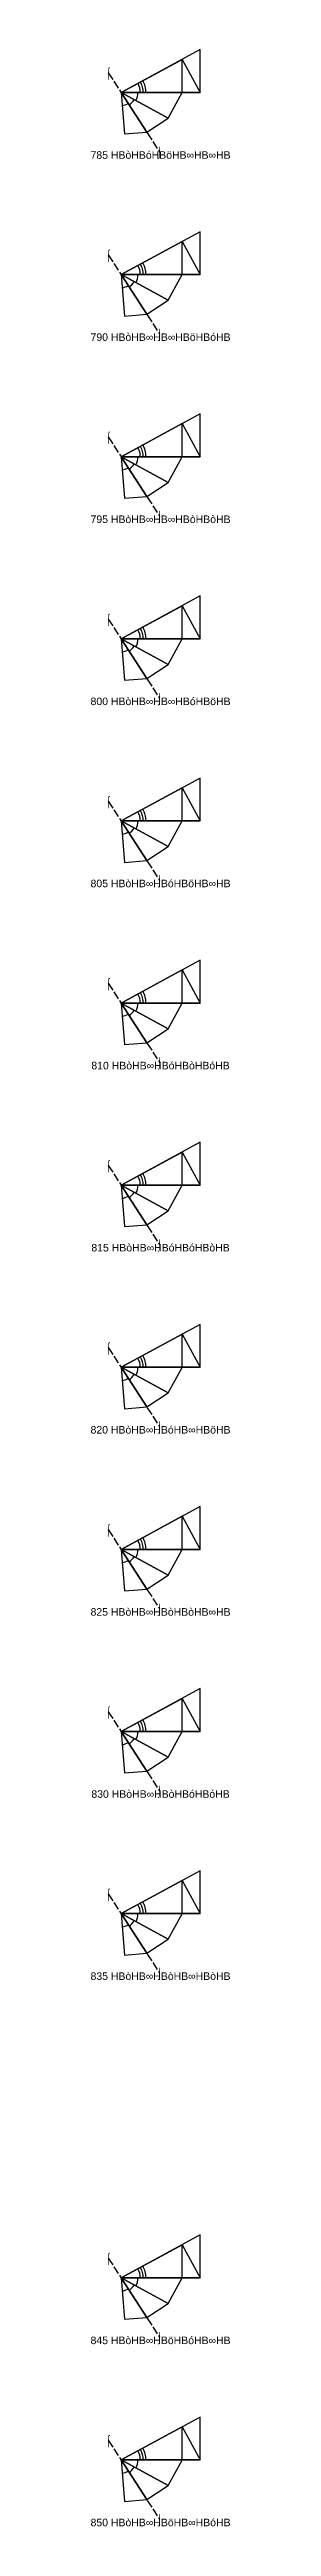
# Model space of a CAD drawing. Header units: millimetres. Extents: x 122552 to 1654769, y -10280102 to 62068.
# Drawn here: x 1050197 to 1070600, y -7548817 to -7186370 of the extents above; entities that cross this region are included whole.
import ezdxf
from ezdxf.enums import TextEntityAlignment as Align

# ---------------------------------------------------------------- set-up
doc = ezdxf.new("R2010")
doc.units = ezdxf.units.MM
doc.linetypes.add('ACAD_ISO02W100', pattern=[15, 12, -3])
for name, color, linetype in [('BASE', 170, 'Continuous'), ('HYPOTENUSE', 20, 'Continuous'), ('PERPENDICULAR', 90, 'Continuous'), ('Standard', 7, 'Continuous')]:
    doc.layers.add(name, color=color, linetype=linetype)
doc.styles.add('Arial', font='arial_0.ttf')

msp = doc.modelspace()

# ---------------------------------------------------------------- texts
at = {"style": 'Arial'}
for s, p in [('⌠', (1052728, -7189760)), ('785 HBòHBóHBöHB∞HB∞HB', (1060406, -7201804)), ('⌡', (1060264, -7201355)), ('⌠', (1052728, -7216409)), ('790 HBòHB∞HB∞HBöHBóHB', (1060406, -7228452)), ('⌡', (1060264, -7228004)), ('⌠', (1052728, -7243057)), ('795 HBòHB∞HB∞HBòHBòHB', (1060406, -7255101)), ('⌡', (1060264, -7254652)), ('⌠', (1052728, -7269706)), ('800 HBòHB∞HB∞HBóHBöHB', (1060406, -7281750)), ('⌡', (1060264, -7281301)), ('⌠', (1052728, -7296355)), ('805 HBòHB∞HBóHBöHB∞HB', (1060406, -7308398)), ('⌡', (1060264, -7307950)), ('⌠', (1052728, -7323003)), ('810 HBòHB∞HBóHBòHBóHB', (1060406, -7335047)), ('⌡', (1060264, -7334598)), ('⌠', (1052728, -7349652)), ('815 HBòHB∞HBóHBóHBòHB', (1060406, -7361696)), ('⌡', (1060264, -7361247)), ('⌠', (1052728, -7376301)), ('820 HBòHB∞HBóHB∞HBöHB', (1060406, -7388344)), ('⌡', (1060264, -7387896)), ('⌠', (1052728, -7402949)), ('825 HBòHB∞HBòHBòHB∞HB', (1060406, -7414993)), ('⌡', (1060264, -7414544)), ('⌠', (1052728, -7429598)), ('830 HBòHB∞HBòHBóHBóHB', (1060406, -7441642)), ('⌡', (1060264, -7441193)), ('⌠', (1052728, -7456247)), ('835 HBòHB∞HBòHB∞HBòHB', (1060406, -7468290)), ('⌡', (1060264, -7467842)), ('⌠', (1052728, -7509544)), ('⌡', (1060264, -7521139)), ('845 HBòHB∞HBöHBóHB∞HB', (1060406, -7521588)), ('⌠', (1052728, -7536193)), ('850 HBòHB∞HBöHB∞HBóHB', (1060406, -7548236)), ('⌡', (1060264, -7547788))]:
    msp.add_text(s, height=1100, dxfattribs=at).set_placement(p, align=Align.MIDDLE_CENTER)

# ---------------------------------------------------------------- blocks, each defined once
blk = doc.blocks.new('fundamental_block_GT')
at = {"color": 4}
blk.add_arc((0, -2), 277, 359.9799, 28.4254, dxfattribs=at)
at = {"layer": 'BASE'}
blk.add_line((0, 0), (879, -7), dxfattribs=at)
at = {"layer": 'HYPOTENUSE'}
blk.add_line((883, 469), (0, 0), dxfattribs=at)
at = {"layer": 'PERPENDICULAR'}
blk.add_line((879, -7), (883, 469), dxfattribs=at)

# ---------------------------------------------------------------- linework, layer by layer
at = {"linetype": 'ACAD_ISO02W100', "ltscale": 100}
for p, q in [((1052728, -7189760), (1060264, -7201355)), ((1052728, -7216409), (1060264, -7228004)), ((1052728, -7243057), (1060264, -7254652)), ((1052728, -7269706), (1060264, -7281301)), ((1052728, -7296355), (1060264, -7307950)), ((1052728, -7323003), (1060264, -7334598)), ((1052728, -7349652), (1060264, -7361247)), ((1052728, -7376301), (1060264, -7387896)), ((1052728, -7402949), (1060264, -7414544)), ((1052728, -7429598), (1060264, -7441193)), ((1052728, -7456247), (1060264, -7467842)), ((1052728, -7509544), (1060264, -7521139)), ((1052728, -7536193), (1060264, -7547788))]:
    msp.add_line(p, q, dxfattribs=at)

# ---------------------------------------------------------------- block references
for p, xscale, yscale, zscale, rotation in [((1054612, -7192659), 7.867265571233844, 7.867265571233844, 7.867265571233844, 303.5116672382134), ((1054612, -7192659), -11.58735412275403, 11.58735412275403, 11.58735412275403, 207.9999999999996), ((1054612, -7192659), 10.18429076373601, 10.18429076373601, 10.18429076373601, 0.4883327617926961), ((1054612, -7192659), 8.951118371073562, 8.951118371073562, 8.951118371073562, 332.0000000000004), ((1054612, -7192659), 6.914651890687836, 6.914651890687836, 6.914651890687836, 275.0233344764139), ((1054612, -7219307), -11.58735412275403, 11.58735412275403, 11.58735412275403, 207.9999999999996), ((1054612, -7219307), 10.18429076373601, 10.18429076373601, 10.18429076373601, 0.4883327617926961), ((1054612, -7219307), 8.95111837107369, 8.95111837107369, 8.95111837107369, 332.0000000000033), ((1054612, -7219307), 6.914651890688089, 6.914651890688089, 6.914651890688089, 275.0233344764171), ((1054612, -7219307), 7.867265571233827, 7.867265571233827, 7.867265571233827, 303.5116672382171), ((1054612, -7245956), -11.58735412275403, 11.58735412275403, 11.58735412275403, 207.9999999999996), ((1054612, -7245956), 10.18429076373601, 10.18429076373601, 10.18429076373601, 0.4883327617926961), ((1054612, -7245956), 7.867265571233827, 7.867265571233827, 7.867265571233827, 303.5116672382171), ((1054612, -7245956), 8.95111837107369, 8.95111837107369, 8.95111837107369, 332.0000000000033), ((1054612, -7245956), 6.914651890688089, 6.914651890688089, 6.914651890688089, 275.0233344764171), ((1054612, -7272605), 7.867265571233827, 7.867265571233827, 7.867265571233827, 303.5116672382171), ((1054612, -7272605), -11.58735412275403, 11.58735412275403, 11.58735412275403, 207.9999999999996), ((1054612, -7272605), 10.18429076373601, 10.18429076373601, 10.18429076373601, 0.4883327617926961), ((1054612, -7272605), 8.95111837107369, 8.95111837107369, 8.95111837107369, 332.0000000000033), ((1054612, -7272605), 6.914651890688089, 6.914651890688089, 6.914651890688089, 275.0233344764171), ((1054612, -7299253), -11.58735412275403, 11.58735412275403, 11.58735412275403, 207.9999999999996), ((1054612, -7299253), 10.18429076373601, 10.18429076373601, 10.18429076373601, 0.4883327617926961), ((1054612, -7299253), 8.95111837107369, 8.95111837107369, 8.95111837107369, 332.0000000000033), ((1054612, -7299253), 6.914651890688089, 6.914651890688089, 6.914651890688089, 275.0233344764171), ((1054612, -7299253), 7.867265571233827, 7.867265571233827, 7.867265571233827, 303.5116672382171), ((1054612, -7325902), -11.58735412275403, 11.58735412275403, 11.58735412275403, 207.9999999999996), ((1054612, -7325902), 10.18429076373601, 10.18429076373601, 10.18429076373601, 0.4883327617926961), ((1054612, -7325902), 7.867265571233827, 7.867265571233827, 7.867265571233827, 303.5116672382171), ((1054612, -7325902), 8.95111837107369, 8.95111837107369, 8.95111837107369, 332.0000000000033), ((1054612, -7325902), 6.914651890688089, 6.914651890688089, 6.914651890688089, 275.0233344764171), ((1054612, -7352551), -11.58735412275403, 11.58735412275403, 11.58735412275403, 207.9999999999996), ((1054612, -7352551), 10.18429076373601, 10.18429076373601, 10.18429076373601, 0.4883327617926961), ((1054612, -7352551), 8.95111837107369, 8.95111837107369, 8.95111837107369, 332.0000000000033), ((1054612, -7352551), 6.914651890688089, 6.914651890688089, 6.914651890688089, 275.0233344764171), ((1054612, -7352551), 7.867265571233827, 7.867265571233827, 7.867265571233827, 303.5116672382171), ((1054612, -7379199), -11.58735412275403, 11.58735412275403, 11.58735412275403, 207.9999999999996), ((1054612, -7379199), 10.18429076373601, 10.18429076373601, 10.18429076373601, 0.4883327617926961), ((1054612, -7379199), 8.95111837107369, 8.95111837107369, 8.95111837107369, 332.0000000000033), ((1054612, -7379199), 6.914651890688089, 6.914651890688089, 6.914651890688089, 275.0233344764171), ((1054612, -7379199), 7.867265571233827, 7.867265571233827, 7.867265571233827, 303.5116672382171), ((1054612, -7405848), -11.58735412275403, 11.58735412275403, 11.58735412275403, 207.9999999999996), ((1054612, -7405848), 10.18429076373601, 10.18429076373601, 10.18429076373601, 0.4883327617926961), ((1054612, -7405848), 7.867265571233827, 7.867265571233827, 7.867265571233827, 303.5116672382171), ((1054612, -7405848), 8.95111837107369, 8.95111837107369, 8.95111837107369, 332.0000000000033), ((1054612, -7405848), 6.914651890688089, 6.914651890688089, 6.914651890688089, 275.0233344764171), ((1054612, -7432497), -11.58735412275403, 11.58735412275403, 11.58735412275403, 207.9999999999996), ((1054612, -7432497), 10.18429076373601, 10.18429076373601, 10.18429076373601, 0.4883327617926961), ((1054612, -7432497), 8.95111837107369, 8.95111837107369, 8.95111837107369, 332.0000000000033), ((1054612, -7432497), 6.914651890688089, 6.914651890688089, 6.914651890688089, 275.0233344764171), ((1054612, -7432497), 7.867265571233827, 7.867265571233827, 7.867265571233827, 303.5116672382171), ((1054612, -7459145), -11.58735412275403, 11.58735412275403, 11.58735412275403, 207.9999999999996), ((1054612, -7459145), 10.18429076373601, 10.18429076373601, 10.18429076373601, 0.4883327617926961), ((1054612, -7459145), 8.95111837107369, 8.95111837107369, 8.95111837107369, 332.0000000000033), ((1054612, -7459145), 6.914651890688089, 6.914651890688089, 6.914651890688089, 275.0233344764171), ((1054612, -7459145), 7.867265571233827, 7.867265571233827, 7.867265571233827, 303.5116672382171), ((1054612, -7512443), -11.58735412275403, 11.58735412275403, 11.58735412275403, 207.9999999999996), ((1054612, -7512443), 10.18429076373601, 10.18429076373601, 10.18429076373601, 0.4883327617926961), ((1054612, -7512443), 8.95111837107369, 8.95111837107369, 8.95111837107369, 332.0000000000033), ((1054612, -7512443), 6.914651890688089, 6.914651890688089, 6.914651890688089, 275.0233344764171), ((1054612, -7512443), 7.867265571233827, 7.867265571233827, 7.867265571233827, 303.5116672382171), ((1054612, -7539091), -11.58735412275403, 11.58735412275403, 11.58735412275403, 207.9999999999996), ((1054612, -7539091), 10.18429076373601, 10.18429076373601, 10.18429076373601, 0.4883327617926961), ((1054612, -7539091), 6.914651890688089, 6.914651890688089, 6.914651890688089, 275.0233344764171), ((1054612, -7539091), 7.867265571233827, 7.867265571233827, 7.867265571233827, 303.5116672382171), ((1054612, -7539091), 8.95111837107369, 8.95111837107369, 8.95111837107369, 332.0000000000033)]:
    msp.add_blockref('fundamental_block_GT', p, dxfattribs=dict(xscale=xscale, yscale=yscale, zscale=zscale, rotation=rotation))
at = {"layer": 'Standard', "xscale": 13.18371388650824, "yscale": 13.18371388650824, "zscale": 13.18371388650824, "rotation": 0.4883327617913192}
for p in [(1054612, -7192659), (1054612, -7219307), (1054612, -7245956), (1054612, -7272605), (1054612, -7299253), (1054612, -7325902), (1054612, -7352551), (1054612, -7379199), (1054612, -7405848), (1054612, -7432497), (1054612, -7459145), (1054612, -7512443), (1054612, -7539091)]:
    msp.add_blockref('fundamental_block_GT', p, dxfattribs=at)

msp.set_redraw_order([(e.dxf.handle, doc.entitydb.next_handle()) for e in msp.query("TEXT MTEXT ATTDEF DIMENSION ARC_DIMENSION")])  # texts and dimensions are drawn at this point

doc.saveas('drawing.dxf')
